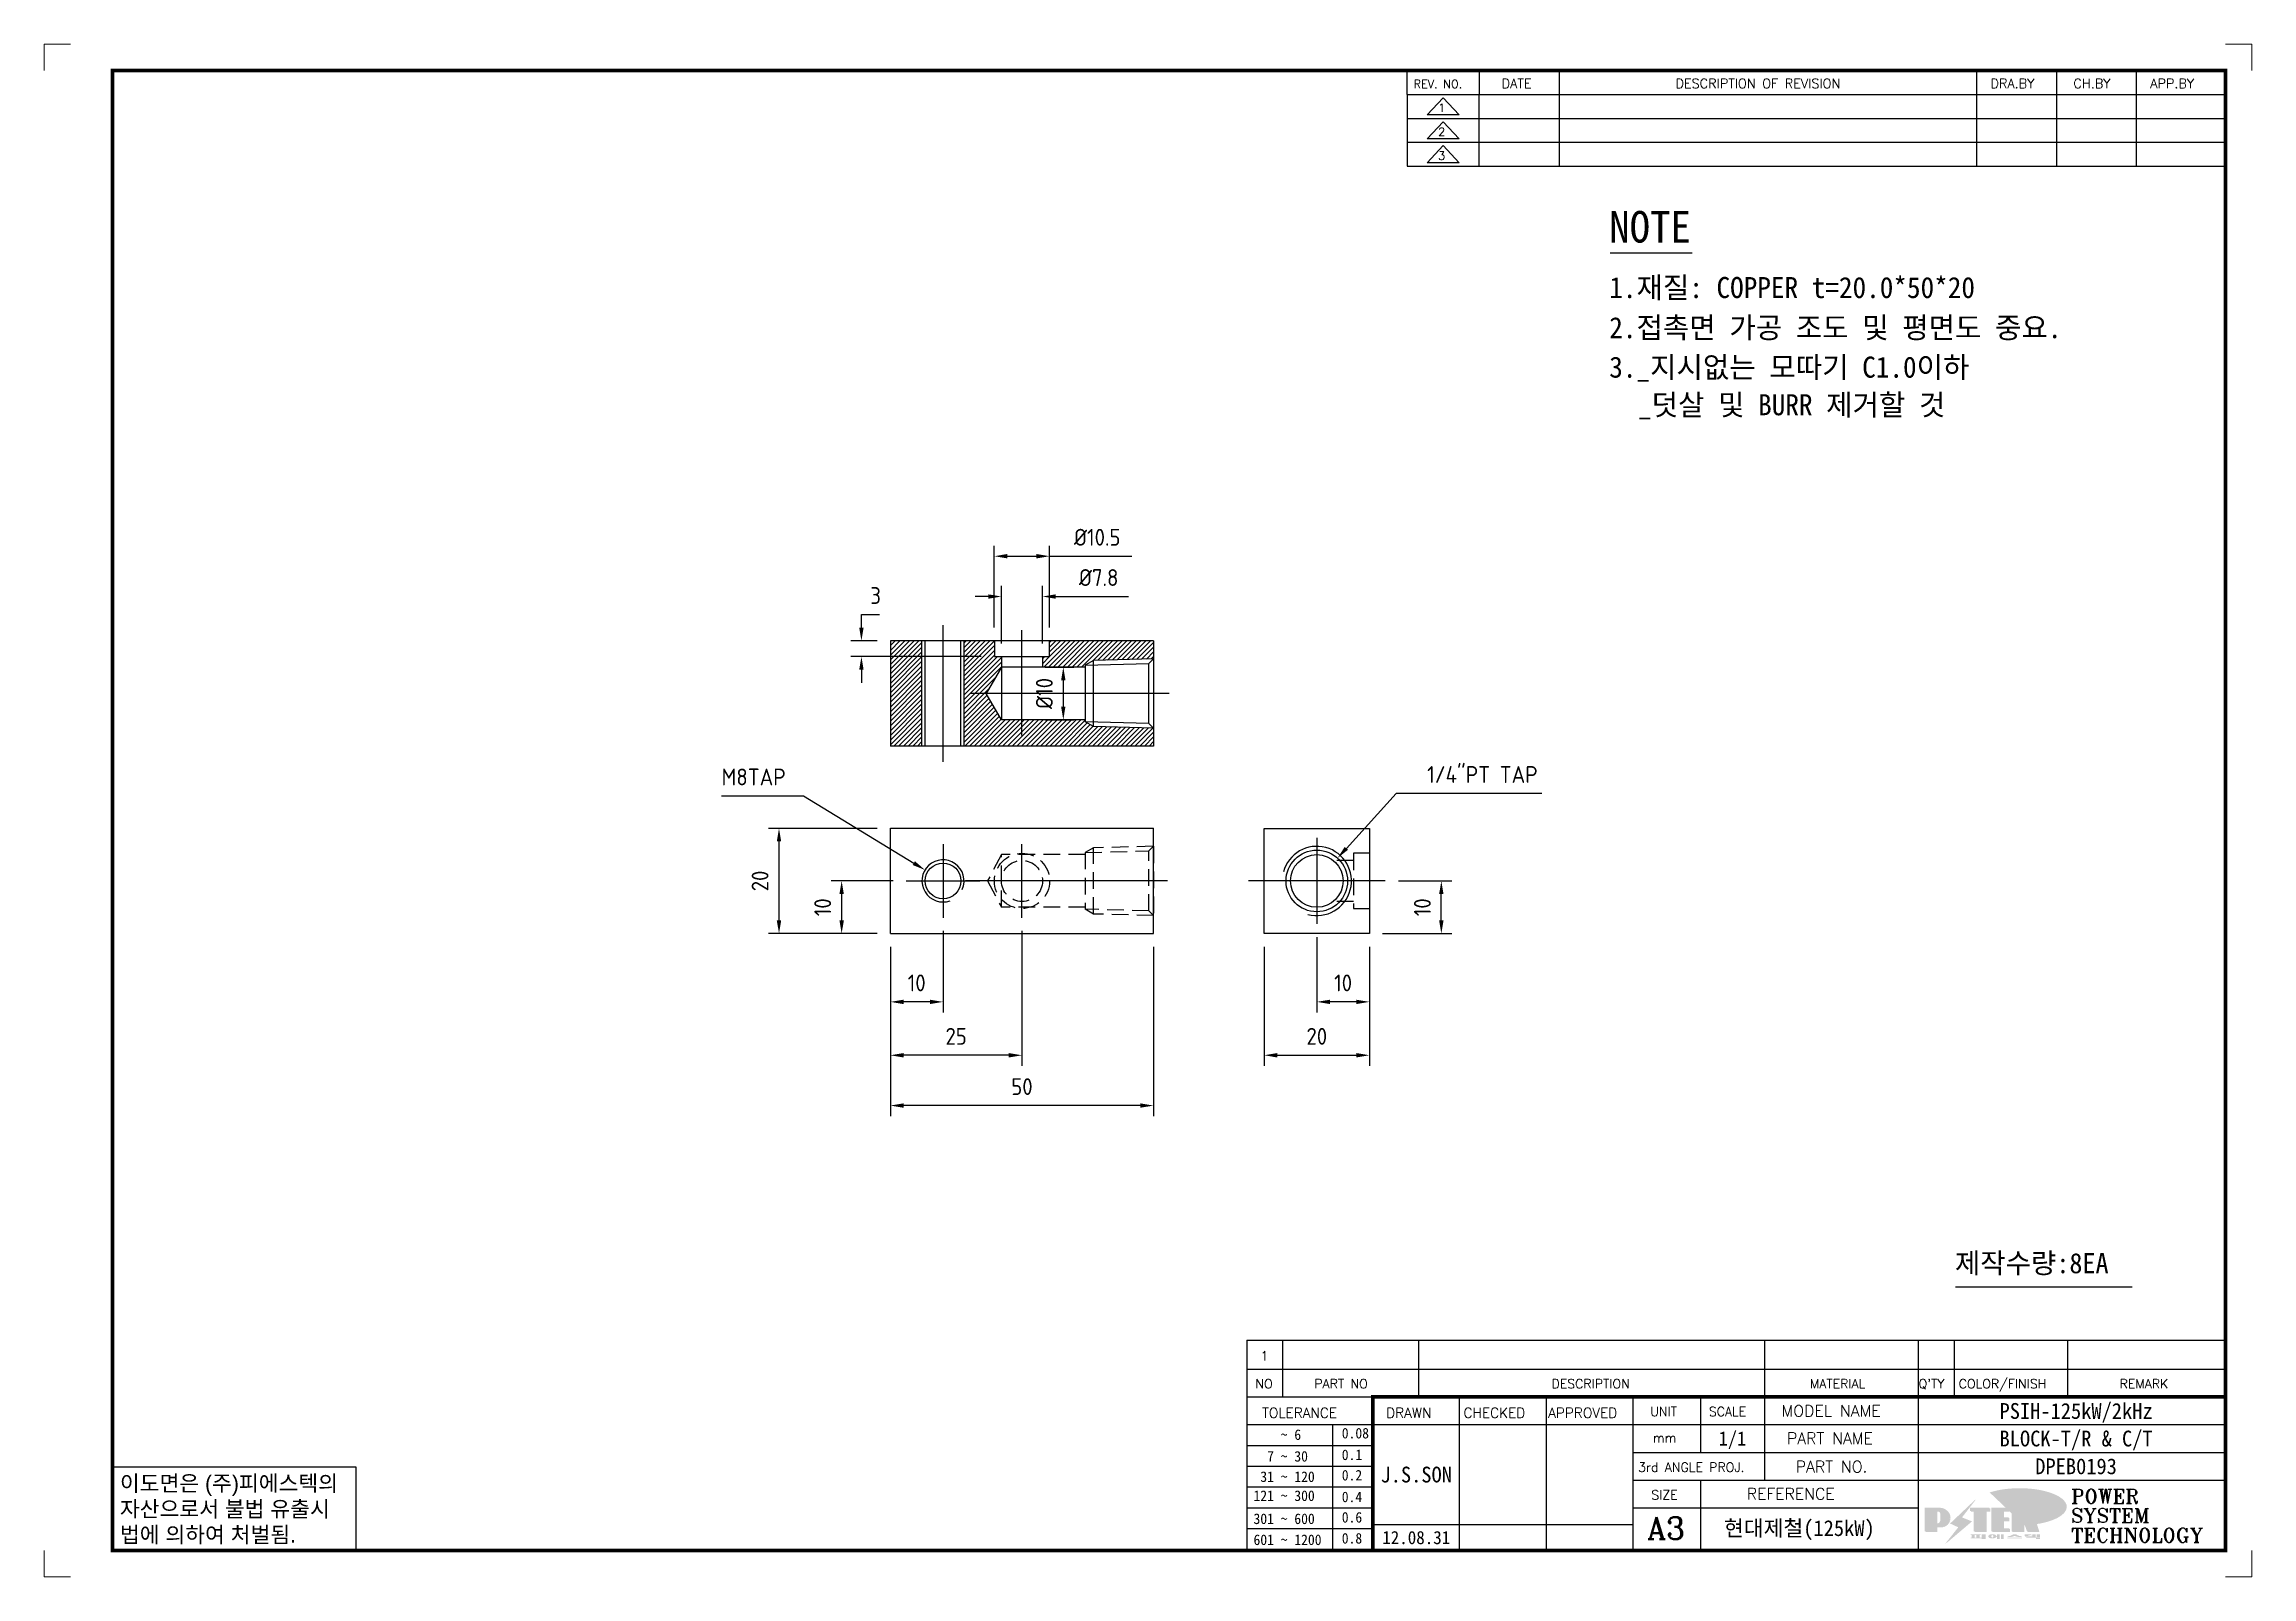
# Model space of a CAD drawing. Header units: millimetres. Extents: x 352 to 10586, y 0 to 3040.
# Drawn here: x 5517.2 to 5936.7, y 0 to 291.3 of the extents above; entities that cross this region are included whole.
import ezdxf
from ezdxf.enums import TextEntityAlignment as Align

# ---------------------------------------------------------------- set-up
doc = ezdxf.new("R2010")
doc.units = ezdxf.units.MM
doc.linetypes.add('CENTER', pattern=[50.8, 31.75, -6.35, 6.35, -6.35])
doc.linetypes.add('HIDDEN2', pattern=[4.7625, 3.175, -1.5875])
for name, color, linetype in [('FORMAT-1', 7, 'Continuous'), ('line', 3, 'Continuous'), ('THIN', 3, 'Continuous')]:
    doc.layers.add(name, color=color, linetype=linetype)
doc.styles.add('h1', font='')
doc.styles.add('HAN', font='')
doc.styles.add('RC', font='ROMANC.SHX')
doc.styles.add('ROMANT', font='romant')
doc.styles.add('RT', font='ROMANT.SHX', dxfattribs={"oblique": 15})
doc.styles.get("Standard").update_dxf_attribs({"font": 'ISOCP.SHX', "bigfont": 'WHGTXT.SHX'})
doc.styles.get('h1').set_extended_font_data('New Gulim')
doc.styles.get('HAN').set_extended_font_data('GulimChe')
doc.dimstyles.new('PS-1', dxfattribs={"dimtxt": 3.2, "dimasz": 2.5, "dimexe": 2, "dimexo": 2.5, "dimgap": 2, "dimtad": 1, "dimtoh": 1, "dimrnd": 0.05, "dimzin": 12, "dimdsep": 46, "dimtxsty": 'Standard', "dimcen": 0, "dimclrt": 2, "dimazin": 3, "dimtfac": 1, "dimtofl": 0, "dimtmove": 0, "dimatfit": 3, "dimfxl": 0, "dimtolj": 1, "dimtzin": 0, "dimarcsym": 0})

msp = doc.modelspace()

# ---------------------------------------------------------------- texts
at = {"color": 2, "style": 'HAN'}
for s, height, p in [('NOTE', 6, (5814.589, 253.59, 0.001)), ('1.재질: COPPER t=20.0*50*20', 4, (5814.589, 243.045, 0.001)), ('2.접촉면 가공 조도 및 평면도 중요.', 4, (5814.589, 235.415, 0.001)), ('3._지시없는 모따기 C1.0이하', 4, (5814.589, 227.916, 0.001)), ('_덧살 및 BURR 제거할 것', 4, (5820.061, 220.766, 0.001)), ('제작수량:8EA', 3.84, (5880.269, 57.701, 0.001))]:
    msp.add_text(s, height=height, dxfattribs=at).set_placement(p)

# ---------------------------------------------------------------- blocks, each defined once
blk = doc.blocks.new('SADFASDFS')
at = {"linetype": 'CENTER', "ltscale": 3}
for p, q in [((-5534.91, 14426.8), (-5534.91, 14410.45)), ((-5521.91, 14418.62), (-5547.91, 14418.62))]:
    blk.add_line(p, q, dxfattribs=at)
at = {"color": 2, "linetype": 'HIDDEN2'}
for p, q in [((-5527.91, 14422.52), (-5531.78, 14422.52)), ((-5527.91, 14414.72), (-5531.78, 14414.72))]:
    blk.add_line(p, q, dxfattribs=at)
at = {"color": 1}
blk.add_lwpolyline([(-5544.91, 14428.62), (-5524.91, 14428.62), (-5524.91, 14408.62), (-5544.91, 14408.62), (-5544.91, 14428.62)], dxfattribs=at)
at = {"color": 2, "linetype": 'HIDDEN2'}
blk.add_lwpolyline([(-5524.91, 14423.87), (-5527.91, 14423.87), (-5527.91, 14413.37), (-5524.91, 14413.37)], dxfattribs=at)
blk.add_circle((-5534.91, 14418.62), 5.85)
at = {"color": 1}
blk.add_circle((-5534.91, 14418.62), 5, dxfattribs=at)
at = {"layer": 'THIN'}
blk.add_arc((-5534.91, 14418.62), 6.58, 255, 165, dxfattribs=at)
blk = doc.blocks.new('*D440')
at = {"color": 0, "lineweight": -2}
for p, q in [((5687.99, 122.76), (5687.99, 107.28)), ((5677.99, 119.76), (5677.99, 107.28)), ((5685.49, 109.28), (5680.49, 109.28))]:
    blk.add_line(p, q, dxfattribs=at)
at = {"color": 0}
for points in [[(5680.49, 109.69), (5680.49, 108.86), (5677.99, 109.28)], [(5685.49, 109.69), (5685.49, 108.86), (5687.99, 109.28)]]:
    blk.add_solid(points, dxfattribs=at)
at = {"layer": 'Defpoints', "color": 0}
for p in [(5677.99, 122.26), (5687.99, 125.26), (5677.99, 109.28)]:
    blk.add_point(p, dxfattribs=at)
at = {"color": 2, "insert": (5682.99, 112.88), "char_height": 3.2, "attachment_point": 5}
blk.add_mtext('\\A1;10', dxfattribs=at)
blk = doc.blocks.new('*D441')
at = {"color": 0, "lineweight": -2}
for p, q in [((5702.99, 122.76), (5702.99, 97.13)), ((5677.99, 119.76), (5677.99, 97.13)), ((5700.49, 99.13), (5680.49, 99.13))]:
    blk.add_line(p, q, dxfattribs=at)
at = {"color": 0}
for points in [[(5680.49, 99.55), (5680.49, 98.71), (5677.99, 99.13)], [(5700.49, 99.55), (5700.49, 98.71), (5702.99, 99.13)]]:
    blk.add_solid(points, dxfattribs=at)
at = {"layer": 'Defpoints', "color": 0}
for p in [(5677.99, 122.26), (5702.99, 125.26), (5677.99, 99.13)]:
    blk.add_point(p, dxfattribs=at)
at = {"color": 2, "insert": (5690.49, 102.73), "char_height": 3.2, "attachment_point": 5}
blk.add_mtext('\\A1;25', dxfattribs=at)
blk = doc.blocks.new('*D442')
at = {"color": 0, "lineweight": -2}
for p, q in [((5677.99, 119.76), (5677.99, 87.57)), ((5727.99, 119.76), (5727.99, 87.57)), ((5725.49, 89.57), (5680.49, 89.57))]:
    blk.add_line(p, q, dxfattribs=at)
at = {"color": 0}
for points in [[(5680.49, 89.99), (5680.49, 89.16), (5677.99, 89.57)], [(5725.49, 89.99), (5725.49, 89.16), (5727.99, 89.57)]]:
    blk.add_solid(points, dxfattribs=at)
at = {"layer": 'Defpoints', "color": 0}
for p in [(5677.99, 122.26), (5727.99, 122.26), (5677.99, 89.57)]:
    blk.add_point(p, dxfattribs=at)
at = {"color": 2, "insert": (5702.99, 93.17), "char_height": 3.2, "attachment_point": 5}
blk.add_mtext('\\A1;50', dxfattribs=at)
blk = doc.blocks.new('*D443')
at = {"color": 0, "lineweight": -2}
for p, q in [((5678.49, 132.26), (5666.73, 132.26)), ((5668.73, 129.76), (5668.73, 124.76)), ((5675.49, 122.26), (5666.73, 122.26))]:
    blk.add_line(p, q, dxfattribs=at)
at = {"color": 0}
for points in [[(5668.31, 129.76), (5669.15, 129.76), (5668.73, 132.26)], [(5668.31, 124.76), (5669.15, 124.76), (5668.73, 122.26)]]:
    blk.add_solid(points, dxfattribs=at)
at = {"layer": 'Defpoints', "color": 0}
for p in [(5680.99, 132.26), (5668.73, 122.26), (5677.99, 122.26)]:
    blk.add_point(p, dxfattribs=at)
at = {"color": 2, "insert": (5665.13, 127.26), "char_height": 3.2, "attachment_point": 5, "rotation": 90}
blk.add_mtext('\\A1;10', dxfattribs=at)
blk = doc.blocks.new('*D444')
at = {"color": 0, "lineweight": -2}
for p, q in [((5675.49, 142.26), (5654.83, 142.26)), ((5656.83, 124.76), (5656.83, 139.76)), ((5675.49, 122.26), (5654.83, 122.26))]:
    blk.add_line(p, q, dxfattribs=at)
at = {"color": 0}
for points in [[(5656.41, 139.76), (5657.24, 139.76), (5656.83, 142.26)], [(5656.41, 124.76), (5657.24, 124.76), (5656.83, 122.26)]]:
    blk.add_solid(points, dxfattribs=at)
at = {"layer": 'Defpoints', "color": 0}
for p in [(5656.83, 142.26), (5677.99, 142.26), (5677.99, 122.26)]:
    blk.add_point(p, dxfattribs=at)
at = {"color": 2, "insert": (5653.23, 132.26), "char_height": 3.2, "attachment_point": 5, "rotation": 90}
blk.add_mtext('\\A1;20', dxfattribs=at)
blk = doc.blocks.new('*D445')
at = {"color": 0, "lineweight": -2}
for p, q in [((5759.02, 121.59), (5759.02, 107.28)), ((5769.02, 119.76), (5769.02, 107.28)), ((5766.52, 109.28), (5761.52, 109.28))]:
    blk.add_line(p, q, dxfattribs=at)
at = {"color": 0}
for points in [[(5761.52, 109.69), (5761.52, 108.86), (5759.02, 109.28)], [(5766.52, 109.69), (5766.52, 108.86), (5769.02, 109.28)]]:
    blk.add_solid(points, dxfattribs=at)
at = {"layer": 'Defpoints', "color": 0}
for p in [(5759.02, 124.09), (5769.02, 122.26), (5759.02, 109.28)]:
    blk.add_point(p, dxfattribs=at)
at = {"color": 2, "insert": (5764.02, 112.88), "char_height": 3.2, "attachment_point": 5}
blk.add_mtext('\\A1;10', dxfattribs=at)
blk = doc.blocks.new('*D446')
at = {"color": 0, "lineweight": -2}
for p, q in [((5749.02, 119.76), (5749.02, 97.13)), ((5769.02, 119.76), (5769.02, 97.13)), ((5751.52, 99.13), (5766.52, 99.13))]:
    blk.add_line(p, q, dxfattribs=at)
at = {"color": 0}
for points in [[(5751.52, 99.55), (5751.52, 98.71), (5749.02, 99.13)], [(5766.52, 99.55), (5766.52, 98.71), (5769.02, 99.13)]]:
    blk.add_solid(points, dxfattribs=at)
at = {"layer": 'Defpoints', "color": 0}
for p in [(5749.02, 122.26), (5769.02, 122.26), (5769.02, 99.13)]:
    blk.add_point(p, dxfattribs=at)
at = {"color": 2, "insert": (5759.02, 102.73), "char_height": 3.2, "attachment_point": 5}
blk.add_mtext('\\A1;20', dxfattribs=at)
blk = doc.blocks.new('*D447')
at = {"color": 0, "lineweight": -2}
for p, q in [((5774.52, 132.26), (5784.68, 132.26)), ((5782.68, 124.76), (5782.68, 129.76)), ((5771.52, 122.26), (5784.68, 122.26))]:
    blk.add_line(p, q, dxfattribs=at)
at = {"color": 0}
for points in [[(5782.26, 129.76), (5783.1, 129.76), (5782.68, 132.26)], [(5782.26, 124.76), (5783.1, 124.76), (5782.68, 122.26)]]:
    blk.add_solid(points, dxfattribs=at)
at = {"layer": 'Defpoints', "color": 0}
for p in [(5772.02, 132.26), (5782.68, 132.26), (5769.02, 122.26)]:
    blk.add_point(p, dxfattribs=at)
at = {"color": 2, "insert": (5779.08, 127.26), "char_height": 3.2, "attachment_point": 5, "rotation": 90}
blk.add_mtext('\\A1;10', dxfattribs=at)
blk = doc.blocks.new('*D448')
at = {"color": 0, "lineweight": -2}
for p, q in [((5774.09, 148.89), (5764.63, 138.45)), ((5801.76, 148.89), (5774.09, 148.89))]:
    blk.add_line(p, q, dxfattribs=at)
at = {"color": 0}
blk.add_solid([(5764.32, 138.73), (5764.94, 138.18), (5762.95, 136.6)], dxfattribs=at)
at = {"layer": 'Defpoints', "color": 0}
for p in [(5762.95, 136.6), (5755.09, 127.93)]:
    blk.add_point(p, dxfattribs=at)
at = {"color": 2, "insert": (5790.49, 152.49), "char_height": 3.2, "attachment_point": 5}
blk.add_mtext('\\A1;1/4"PT TAP', dxfattribs=at)
blk = doc.blocks.new('*D449')
at = {"color": 0, "lineweight": -2}
for p, q in [((5696.59, 186.32), (5694.09, 186.32)), ((5699.09, 177.4), (5699.09, 188.32)), ((5706.89, 177.4), (5706.89, 188.32)), ((5709.39, 186.32), (5723.25, 186.32))]:
    blk.add_line(p, q, dxfattribs=at)
at = {"color": 0}
for points in [[(5696.59, 186.73), (5696.59, 185.9), (5699.09, 186.32)], [(5709.39, 186.73), (5709.39, 185.9), (5706.89, 186.32)]]:
    blk.add_solid(points, dxfattribs=at)
at = {"layer": 'Defpoints', "color": 0}
for p in [(5706.89, 186.32), (5699.09, 174.9), (5706.89, 174.9)]:
    blk.add_point(p, dxfattribs=at)
at = {"color": 2, "insert": (5717.57, 189.92), "char_height": 3.2, "attachment_point": 5}
blk.add_mtext('\\A1;%%C7.8', dxfattribs=at)
blk = doc.blocks.new('*D450')
at = {"color": 0, "lineweight": -2}
for p, q in [((5697.74, 180.4), (5697.74, 195.98)), ((5700.24, 193.98), (5705.74, 193.98)), ((5708.24, 180.4), (5708.24, 195.98)), ((5708.24, 193.98), (5723.84, 193.98))]:
    blk.add_line(p, q, dxfattribs=at)
at = {"color": 0}
for points in [[(5700.24, 194.4), (5700.24, 193.56), (5697.74, 193.98)], [(5705.74, 194.4), (5705.74, 193.56), (5708.24, 193.98)]]:
    blk.add_solid(points, dxfattribs=at)
at = {"layer": 'Defpoints', "color": 0}
for p in [(5708.24, 193.98), (5697.74, 177.9), (5708.24, 177.9)]:
    blk.add_point(p, dxfattribs=at)
at = {"color": 2, "insert": (5717.29, 197.58), "char_height": 3.2, "attachment_point": 5}
blk.add_mtext('\\A1;%%C10.5', dxfattribs=at)
blk = doc.blocks.new('*D451')
at = {"color": 0, "lineweight": -2}
for p, q in [((5672.49, 180.4), (5672.49, 182.9)), ((5672.49, 182.9), (5675.9, 182.9)), ((5675.49, 177.9), (5670.49, 177.9)), ((5695.24, 174.9), (5670.49, 174.9)), ((5672.49, 172.4), (5672.49, 169.9))]:
    blk.add_line(p, q, dxfattribs=at)
at = {"color": 0}
for points in [[(5672.07, 180.4), (5672.9, 180.4), (5672.49, 177.9)], [(5672.07, 172.4), (5672.9, 172.4), (5672.49, 174.9)]]:
    blk.add_solid(points, dxfattribs=at)
at = {"layer": 'Defpoints', "color": 0}
for p in [(5672.49, 177.9), (5677.99, 177.9), (5697.74, 174.9)]:
    blk.add_point(p, dxfattribs=at)
at = {"color": 2, "insert": (5675.19, 186.5), "char_height": 3.2, "attachment_point": 5}
blk.add_mtext('\\A1;3', dxfattribs=at)
blk = doc.blocks.new('*D452')
at = {"color": 0, "lineweight": -2}
for p, q in [((5707.4, 172.9), (5712.85, 172.9)), ((5710.85, 170.4), (5710.85, 165.4)), ((5707.4, 162.9), (5712.85, 162.9))]:
    blk.add_line(p, q, dxfattribs=at)
at = {"color": 0}
for points in [[(5710.43, 170.4), (5711.26, 170.4), (5710.85, 172.9)], [(5710.43, 165.4), (5711.26, 165.4), (5710.85, 162.9)]]:
    blk.add_solid(points, dxfattribs=at)
at = {"layer": 'Defpoints', "color": 0}
for p in [(5704.9, 172.9), (5704.9, 162.9), (5710.85, 162.9)]:
    blk.add_point(p, dxfattribs=at)
at = {"color": 2, "insert": (5707.25, 167.9), "char_height": 3.2, "attachment_point": 5, "rotation": 90}
blk.add_mtext('\\A1;%%C10', dxfattribs=at)
blk = doc.blocks.new('t3')
for p, q in [((0, 15.88), (46.25, 15.88)), ((0, 15.88), (0, 0)), ((46.25, 15.88), (46.25, 0)), ((0, 0), (46.25, 0))]:
    blk.add_line(p, q)
at = {"color": 1, "style": 'h1'}
for s, p in [('이도면은 (주)피에스텍의', (1.4, 11.29)), ('자산으로서 불법 유출시', (1.4, 6.41)), ('법에 의하여 처벌됨.', (1.4, 1.52))]:
    blk.add_text(s, height=3, dxfattribs=at).set_placement(p)
blk = doc.blocks.new('new LOGO')
at = {"layer": 'line'}
h = blk.add_hatch(color=1, dxfattribs=at)
h.paths.add_polyline_path([(41.5, 16.4), (54.3, 16.4, 1), (54.3, 82.9), (0, 82.9), (0, -0.1), (41.5, -0.1)])
h.paths.add_polyline_path([(41.5, 27.9), (41.5, 71.9), (43.6, 71.9, -0.414214), (54.6, 60.9), (54.6, 38.9, -0.414214), (43.6, 27.9)], flags=16)
h.paths.add_polyline_path([(214.7, 71.9), (227.5, 71.9), (227.5, 82.9), (159.7, 82.9), (159.7, 71.9), (172.5, 71.9), (172.5, -0.1), (214.7, -0.1)])
h.paths.add_polyline_path([(276, 37.4), (294.8, 37.4), (294.8, 49.1), (276, 49.1), (276, 71.9), (294.8, 71.9), (294.8, 82.9), (234.5, 82.9), (234.5, -0.1), (297, -0.1), (297, 10.9), (276, 10.9)])
h.paths.add_polyline_path([(347.2, 35.2), (359.7, -0.1), (400.5, -0.1), (379.6, 66.8), (399.7, 82.9), (380.6, 82.9), (347.2, 61.6), (347.2, 82.9), (305.5, 82.9), (305.5, -0.1), (347.2, -0.1)])
h = blk.add_hatch(color=250, dxfattribs=at)
h.paths.add_polyline_path([(44.5, 69.4), (46.6, 69.4, -0.129793), (52, 68, 0.221832), (43.6, 71.9), (41.5, 71.9), (41.5, 27.9), (43.6, 27.9, 0.02048), (44.5, 28)], flags=17)
h.paths.add_polyline_path([(44.5, 13.9), (57.3, 13.9, 0.72362), (77.1, 73.9, -0.679777), (54.3, 16.4), (41.5, 16.4), (41.5, -0.1), (3, -0.1), (3, -2.6), (44.5, -2.6)])
h.paths.add_polyline_path([(117.9, 14.2), (71.5, -44.4), (77.1, -39.6), (120.8, 15.6), (92, 28.9), (173.3, 106), (177.5, 111.4), (89.1, 27.6)])
h.paths.add_polyline_path([(162.7, 71.9), (162.7, 69.4), (172.5, 69.4), (172.5, 71.9)], flags=17)
h.paths.add_polyline_path([(217.7, 69.4), (230.5, 69.4), (230.5, 80.4), (227.5, 80.4), (227.5, 71.9), (214.7, 71.9), (214.7, -0.1), (175.5, -0.1), (175.5, -2.6), (217.7, -2.6)])
h.paths.add_polyline_path([(297.8, 46.6), (294.8, 46.6), (294.8, 37.4), (276, 37.4), (276, 10.9), (279, 10.9), (279, 34.9), (297.8, 34.9)])
h.paths.add_polyline_path([(300, 8.4), (297, 8.4), (297, -0.1), (237.5, -0.1), (237.5, -2.6), (300, -2.6)])
h.paths.add_polyline_path([(297.8, 80.4), (294.8, 80.4), (294.8, 71.9), (276, 71.9), (276, 49.1), (279, 49.1), (279, 69.4), (297.8, 69.4)])
h.paths.add_polyline_path([(350.2, 80.4), (347.2, 80.4), (347.2, 61.6), (350.2, 63.5)])
h.paths.add_polyline_path([(350.2, 26.7), (347.2, 35.2), (347.2, -0.1), (308.5, -0.1), (308.5, -2.6), (350.2, -2.6)])
h.paths.add_polyline_path([(402.7, 80.4), (396.5, 80.4), (379.6, 66.8), (400.5, -0.1), (361.8, -0.1), (362.7, -2.6), (403.5, -2.6), (382.6, 64.3)])
blk.add_hatch(color=5, dxfattribs=at).paths.add_polyline_path([(166.3, 35), (131, 49), (180.4, 112.7), (92, 28.9), (120.8, 15.6), (74.4, -43)])
h = blk.add_hatch(color=253, dxfattribs=at)
edge = h.paths.add_edge_path()
edge.add_ellipse((333.9, 86.4), major_axis=(-165.9, 0), ratio=0.39426, start_angle=111.51268, end_angle=334.46902)
edge.add_ellipse((314.1, 81.2), major_axis=(-153.7, 0), ratio=0.40699, start_angle=121.30662, end_angle=327.74369, ccw=False)
edge.add_line((394, 27.8), (394.7, 25.6))
h = blk.add_hatch(color=250, dxfattribs=at)
edge = h.paths.add_edge_path()
edge.add_ellipse((237.8, -17.6), major_axis=(-14.3, 0), ratio=0.526336, start_angle=192.2456, end_angle=269.07481)
edge.add_line((238.1, -10.1), (237.6, -10.1))
edge.add_ellipse((237.8, -17.6), major_axis=(-14.3, 0), ratio=0.526336, start_angle=270.92519, end_angle=449.07481)
edge.add_line((237.6, -25.1), (238.1, -25.1))
edge.add_ellipse((237.8, -17.6), major_axis=(-14.3, 0), ratio=0.526336, start_angle=450.92519, end_angle=527.7544)
edge.add_line((251.7, -19.2), (254.1, -19.2))
edge.add_line((254.1, -19.2), (254.1, -27.1))
edge.add_line((254.1, -27.1), (263.1, -27.1))
edge.add_line((263.1, -27.1), (263.1, -10.1))
edge.add_line((263.1, -10.1), (254.1, -10.1))
edge.add_line((254.1, -10.1), (254.1, -16))
edge.add_line((254.1, -16), (251.7, -16))
h.paths.add_polyline_path([(241, -16.4), (241, -18.7, -1), (234.4, -18.7), (234.4, -16.4, -1)], flags=16)
h.paths.add_polyline_path([(278.2, -10.1), (268.1, -10.1), (268.1, -27.1), (278.2, -27.1)])
h.paths.add_polyline_path([(310.3, -10.1), (310.3, -11.1, -0.157169), (289.3, -17.5), (294, -19.9, 0.128407), (316.3, -15.9, 0.128407), (338.6, -19.9), (343.3, -17.5, -0.157169), (322.2, -11.1), (322.2, -10.1)])
h.paths.add_polyline_path([(342.1, -25.1), (342.1, -22.3), (290.4, -22.3), (290.4, -25.1)])
h.paths.add_polyline_path([(352, -10.1), (352, -16.2, 0.414214), (354, -18.2), (378.7, -18.2), (378.7, -19.6), (390.2, -19.6), (390.2, -10.1), (378.7, -10.1), (378.7, -13.6), (374.7, -13.6), (374.7, -15.1), (378.7, -15.1), (378.7, -16.2), (364.7, -16.2), (364.7, -15.1), (371.2, -15.1), (371.2, -13.6), (364.7, -13.6), (364.7, -12.6), (374.7, -12.6), (374.7, -10.1)])
h.paths.add_polyline_path([(393.8, -10.1), (393.8, -19.6), (405, -19.6), (405, -10.1)])
h.paths.add_polyline_path([(405, -27.1), (405, -20.9), (356.8, -20.9), (356.8, -23), (391.8, -23), (391.8, -27.1)])
h.paths.add_polyline_path([(200.4, -10.1), (200.4, -22.3), (193.2, -22.3), (193.2, -12.6), (196.6, -12.6), (196.6, -10.1), (161, -10.1), (161, -12.6), (164.5, -12.6), (164.5, -22.3), (161, -22.3), (161, -25.1), (200.4, -25.1), (200.4, -27.1), (213.9, -27.1), (213.9, -10.1)])
h.paths.add_polyline_path([(182, -12.6), (175.6, -12.6), (175.6, -22.3), (182, -22.3)], flags=17)
blk = doc.blocks.new('format-3')
at = {"color": 3, "lineweight": 9}
for p, q in [((0, 286.3), (0, 291.3)), ((5, 291.3), (0, 291.3)), ((414.5, 291.3), (419.5, 291.3)), ((419.5, 286.3), (419.5, 291.3)), ((0, 5), (0, 0)), ((419.5, 5), (419.5, 0)), ((5, 0), (0, 0)), ((414.5, 0), (419.5, 0))]:
    blk.add_line(p, q, dxfattribs=at)
at = {"color": 180}
for p, q in [((258.97, 281.75), (258.97, 286.3)), ((272.71, 281.75), (272.71, 286.3)), ((287.94, 281.75), (287.94, 286.3)), ((367.22, 281.75), (367.22, 286.3)), ((382.45, 281.75), (382.45, 286.3)), ((397.61, 281.75), (397.61, 286.3)), ((258.97, 281.75), (414.5, 281.75)), ((228.5, 39.49), (228.5, 5)), ((228.5, 39.49), (414.5, 39.49)), ((235.29, 39.49), (235.29, 34.21)), ((261.24, 34.21), (261.24, 39.49)), ((326.9, 39.49), (326.9, 34.21)), ((356.11, 39.49), (356.11, 34.21)), ((362.93, 39.49), (362.93, 34.21)), ((384.48, 39.49), (384.48, 34.21)), ((228.5, 34.21), (252.48, 34.21)), ((268.96, 5), (268.96, 34.21)), ((285.45, 5), (285.45, 34.21)), ((301.94, 5), (301.94, 34.21)), ((314.72, 34.21), (314.72, 23.65)), ((326.9, 34.21), (326.9, 18.37)), ((356.11, 34.21), (356.11, 5)), ((228.5, 28.93), (252.48, 28.93)), ((244.89, 5.23), (244.89, 28.93)), ((252.48, 28.93), (414.5, 28.93)), ((228.5, 24.98), (252.48, 24.98)), ((228.5, 21.03), (252.48, 21.03)), ((301.94, 23.65), (414.5, 23.65)), ((228.5, 17.08), (252.48, 17.08)), ((301.94, 18.37), (414.5, 18.37)), ((314.72, 18.37), (314.72, 5)), ((228.5, 13.13), (252.48, 13.13)), ((301.94, 13.09), (356.11, 13.09)), ((228.5, 9.18), (252.48, 9.18)), ((252.48, 9.95), (301.94, 9.95))]:
    blk.add_line(p, q, dxfattribs=at)
at = {"const_width": 0.7}
blk.add_lwpolyline([(252.48, 5), (252.48, 34.21), (414.5, 34.21)], dxfattribs=at)
at = {"layer": 'FORMAT-1', "const_width": 0.7}
blk.add_lwpolyline([(13, 5), (13, 286.3), (414.5, 286.3), (414.5, 5)], close=True, dxfattribs=at)
blk.add_blockref('t3', (13, 5))
at = {"xscale": 0.05400000000000027, "yscale": 0.05400000000000027, "zscale": 0.05400000000000027}
blk.add_blockref('new LOGO', (357.35, 8.65), dxfattribs=at)
at = {"color": 2}
for s, height, style, p in [('REV. NO.', 1.56, 'RC', (260.23, 282.95)), ('DATE', 1.788, 'RC', (276.95, 282.94)), ('DESCRIPTION OF REVISION', 1.7875, 'RC', (309.98, 282.94)), ('DRA.BY', 1.788, 'RC', (369.83, 282.94)), ('CH.BY', 1.788, 'RC', (385.59, 282.94)), ('APP.BY', 1.788, 'RC', (400.18, 282.94)), ('COLOR/FINISH', 1.7424, 'RC', (363.8, 35.83)), ('NO', 1.742, 'RC', (230.16, 35.83)), ('PART NO', 1.742, 'RC', (241.36, 35.83)), ('DESCRIPTION', 1.7424, 'RC', (286.43, 35.83)), ('MATERIAL', 1.742, 'RC', (335.52, 35.83)), ("Q'TY", 1.742, 'RC', (356.17, 35.83)), ('REMARK', 1.742, 'RC', (394.37, 35.83)), (' TOLERANCE', 1.9, 'RC', (230.11, 30.22)), ('DRAWN', 1.9, 'RC', (255, 30.22)), ('CHECKED', 1.9, 'RC', (269.71, 30.22)), ('APPROVED', 1.9, 'RC', (285.8, 30.22)), ('UNIT', 1.742, 'RC', (305.19, 30.55)), ('SCALE', 1.742, 'RC', (316.32, 30.55)), ('MODEL NAME', 2.178, 'RC', (330.12, 30.46)), ('    ~ 6', 2, 'HAN', (229.8, 26.03)), ('0.08', 2, 'HAN', (246.57, 26.31)), ('mm', 1.742, 'RC', (305.67, 25.56)), ('PART NAME', 2.178, 'RC', (331.17, 25.24)), ('  7 ~ 30', 2, 'HAN', (229.8, 21.91)), ('0.1', 2, 'HAN', (246.57, 22.2)), ('3rd ANGLE PROJ.', 1.7424, 'RC', (302.87, 19.97)), ('PART NO.', 2.178, 'RC', (332.84, 19.85)), (' 31 ~ 120', 2, 'HAN', (229.8, 18.04)), ('0.2', 2, 'HAN', (246.57, 18.32)), ('REFERENCE', 2.178, 'RC', (323.52, 14.69)), ('121 ~ 300', 2, 'HAN', (229.8, 14.42)), ('0.4', 2, 'HAN', (246.57, 14.2)), ('SIZE', 1.742, 'RC', (305.39, 14.71)), ('301 ~ 600', 2, 'HAN', (229.8, 10.04)), ('0.6', 2, 'HAN', (246.57, 10.32)), ('601 ~ 1200', 2, 'HAN', (229.8, 6.05)), ('0.8', 2, 'HAN', (246.57, 6.33))]:
    blk.add_text(s, height=height, dxfattribs=dict(at, style=style)).set_placement(p)
at = {"style": 'ROMANT'}
for s, p in [('POWER', (385.15, 13.96)), ('SYSTEM', (385.15, 10.31)), ('TECHNOLOGY', (385.15, 6.56))]:
    blk.add_text(s, height=2.7, dxfattribs=at).set_placement(p)
at = {"color": 2, "lineweight": 25, "style": 'RC'}
blk.add_text('A3', height=4.182, dxfattribs=at).set_placement((304.61, 7.14))
at = {"style": 'HAN'}
for tag, height, p in [('MODEL-NAME', 3, (386.1, 31.53)), ('SCALE', 2.7, (320.81, 26.29)), ('PART-NAME', 3, (386.1, 26.29)), ('CH-BY', 3, (277.21, 19.44)), ('PART-NO', 3, (386.1, 21.01)), ('DRA-BY', 3, (260.72, 19.44)), ('APP-BY', 3, (293.7, 19.44)), ('DRA-DATE', 2.5, (260.72, 7.47)), ('CH-DATE', 2.5, (277.21, 7.47)), ('APP-DATE', 2.5, (293.7, 7.47)), ('관련업체', 3, (333.52, 9.26))]:
    blk.add_attdef(tag, text='', height=height, dxfattribs=at).set_placement(p, align=Align.MIDDLE_CENTER)
blk = doc.blocks.new('no3')
at = {"color": 180}
for p, q in [((0, 5.5), (0, 0)), ((0, 5.5), (186, 5.5)), ((6.79, 5.5), (6.79, 0)), ((32.74, 0.11), (32.74, 5.5)), ((98.4, 5.5), (98.4, 0)), ((127.61, 5.5), (127.61, 0)), ((134.43, 5.5), (134.43, 0)), ((155.98, 5.5), (155.98, 0))]:
    blk.add_line(p, q, dxfattribs=at)
at = {"color": 2, "style": 'HAN'}
for tag, p in [('PART-NO', (19.76, 2.75)), ('MATERIAL', (111.38, 2.75)), ("Q'TY", (131.02, 2.75)), ('COLOR/FINISH', (145.2, 2.75)), ('REMARK', (170.76, 2.75))]:
    blk.add_attdef(tag, text='', height=2.9, dxfattribs=at).set_placement(p, align=Align.MIDDLE_CENTER)
blk.add_attdef('DESCRIPTION', text='', height=2.9, dxfattribs=at).set_placement((34.51, 2.75), align=Align.MIDDLE_LEFT)
at = {"color": 2, "style": 'RT', "oblique": 15}
blk.add_attdef('NO', text='', height=1.74, dxfattribs=at).set_placement((3.38, 2.51), align=Align.MIDDLE_CENTER)
blk = doc.blocks.new('re3')
at = {"color": 180}
for p, q in [((0, 0), (0, -4.55)), ((6.87, -0.64), (3.86, -3.91)), ((9.88, -3.91), (3.86, -3.91)), ((6.87, -0.64), (9.88, -3.91)), ((13.74, -4.55), (13.74, 0)), ((28.97, -4.55), (28.97, 0)), ((108.25, -4.55), (108.25, 0)), ((123.49, -4.55), (123.49, 0)), ((138.64, -4.55), (138.64, 0)), ((0, -4.55), (155.53, -4.55))]:
    blk.add_line(p, q, dxfattribs=at)
at = {"color": 2, "style": 'RC', "oblique": 15}
blk.add_attdef('REV.NO', text='', height=1.56, dxfattribs=at).set_placement((6.59, -2.56), align=Align.MIDDLE_CENTER)
blk.add_attdef('-1', text='', height=1.56, dxfattribs=at).set_placement((9.37, -1.66), align=Align.MIDDLE_LEFT)
at = {"color": 2, "style": 'HAN'}
for tag, p in [('REV.-DATE', (21.36, -2.28)), ('DRA.BY', (115.87, -2.28)), ('CH.BY', (131.07, -2.28)), ('APP.BY', (147.09, -2.28))]:
    blk.add_attdef(tag, text='', height=2.5, dxfattribs=at).set_placement(p, align=Align.MIDDLE_CENTER)
blk.add_attdef('DESCRIPTION-OF-REVISION', text='', height=2.5, dxfattribs=at).set_placement((31.61, -2.28), align=Align.MIDDLE_LEFT)
blk = doc.blocks.new('*D453')
at = {"color": 0, "lineweight": -2}
for p, q in [((5645.93, 148.42), (5661.48, 148.42)), ((5661.48, 148.42), (5682.44, 135.65))]:
    blk.add_line(p, q, dxfattribs=at)
at = {"color": 0}
blk.add_solid([(5682.66, 136), (5682.23, 135.29), (5684.58, 134.34)], dxfattribs=at)
at = {"layer": 'Defpoints', "color": 0}
for p in [(5684.58, 134.34), (5691.41, 130.18)]:
    blk.add_point(p, dxfattribs=at)
at = {"color": 2, "insert": (5652.01, 152.02), "char_height": 3.2, "attachment_point": 5}
blk.add_mtext('\\A1;M8TAP', dxfattribs=at)

# ---------------------------------------------------------------- dimensions: what is measured, and where the dimension line sits
for base, p1, p2, picture, middle in [((5708.244, 193.98, 0.001), (5697.744, 177.9, 0.001), (5708.244, 177.9, 0.001), '*D450', (5717.29, 197.58, 0.001)), ((5706.894, 186.318, 0.001), (5699.094, 174.9, 0.001), (5706.894, 174.9, 0.001), '*D449', (5717.574, 189.918, 0.001))]:
    dim = msp.add_linear_dim(base=base, p1=p1, p2=p2, text='%%C<>', dimstyle='PS-1')
    dim.commit()
    dim.dimension.update_dxf_attribs({"geometry": picture, "text_midpoint": middle})
for base, p1, p2, picture, middle in [((5672.486, 177.9, 0.001), (5697.744, 174.9, 0.001), (5677.994, 177.9, 0.001), '*D451', (5675.193, 186.5, 0.001)), ((5656.827, 142.264, 0.001), (5677.994, 122.264, 0.001), (5677.994, 142.264, 0.001), '*D444', (5653.227, 132.264, 0.001)), ((5668.73, 122.264, 0.001), (5680.994, 132.264, 0.001), (5677.994, 122.264, 0.001), '*D443', (5665.13, 127.264, 0.001)), ((5782.679, 132.264, 0.001), (5769.02, 122.264, 0.001), (5772.02, 132.264, 0.001), '*D447', (5779.079, 127.264, 0.001))]:
    dim = msp.add_linear_dim(base=base, p1=p1, p2=p2, angle=90, dimstyle='PS-1')
    dim.commit()
    dim.dimension.update_dxf_attribs({"geometry": picture, "text_midpoint": middle})
dim = msp.add_linear_dim(base=(5710.848, 162.9, 0.001), p1=(5704.895, 172.9, 0.001), p2=(5704.895, 162.9, 0.001), angle=90, text='%%C<>', dimstyle='PS-1')
dim.commit()
dim.dimension.update_dxf_attribs({"geometry": '*D452', "text_midpoint": (5710.848, 167.9, 0.001), "dimtype": 160})
for p1, p2, text, picture, middle in [((5755.088, 127.925, 0.001), (5762.952, 136.602, 0.001), '1/4"PT TAP', '*D448', (5790.486, 148.889, 0.001)), ((5691.41, 130.183, 0.001), (5684.578, 134.345, 0.001), 'M8TAP', '*D453', (5652.011, 148.418, 0.001))]:
    dim = msp.add_diameter_dim_2p(p1=p1, p2=p2, text=text, dimstyle='PS-1')
    dim.commit()
    dim.dimension.update_dxf_attribs({"geometry": picture, "text_midpoint": middle, "dimtype": 163})
for base, p1, p2, picture, middle in [((5677.994, 109.275, 0.001), (5687.994, 125.264, 0.001), (5677.994, 122.264, 0.001), '*D440', (5682.994, 112.875, 0.001)), ((5677.994, 99.131, 0.001), (5702.994, 125.264, 0.001), (5677.994, 122.264, 0.001), '*D441', (5690.494, 102.732, 0.001)), ((5677.994, 89.573, 0.001), (5727.994, 122.264, 0.001), (5677.994, 122.264, 0.001), '*D442', (5702.994, 93.173, 0.001)), ((5769.02, 99.131, 0.001), (5749.02, 122.264, 0.001), (5769.02, 122.264, 0.001), '*D446', (5759.02, 102.732, 0.001)), ((5759.02, 109.275, 0.001), (5769.02, 122.264, 0.001), (5759.02, 124.089, 0.001), '*D445', (5764.02, 112.875, 0.001))]:
    dim = msp.add_linear_dim(base=base, p1=p1, p2=p2, dimstyle='PS-1')
    dim.commit()
    dim.dimension.update_dxf_attribs({"geometry": picture, "text_midpoint": middle})

# ---------------------------------------------------------------- hatches: boundary and pattern name
h = msp.add_hatch()
h.set_pattern_fill('ANSI31', color=1, scale=0.2, style=0)
h.set_pattern_definition([(45, (9710.48526, -13814.7966), (-0.449012806, 0.449012806), [])])
h.paths.add_polyline_path([(5708.244, 177.9), (5708.244, 174.9), (5706.894, 174.9), (5706.894, 172.9), (5715.027, 172.9), (5715.027, 173.279), (5716.594, 174.184), (5727.994, 174.478), (5727.994, 177.9)], flags=17)
h.paths.add_polyline_path([(5699.094, 162.9), (5696.207, 167.9), (5699.094, 172.9), (5699.094, 174.9), (5697.744, 174.9), (5697.744, 177.9), (5691.994, 177.9), (5691.994, 157.9), (5727.994, 157.9), (5727.994, 161.321), (5716.594, 161.615), (5715.027, 162.52), (5715.027, 162.9)])
h.paths.add_polyline_path([(5683.994, 177.9), (5677.994, 177.9), (5677.994, 157.9), (5683.994, 157.9)])

# ---------------------------------------------------------------- linework, layer by layer
for p, q in [((5814.76, 251.626, 0.001), (5830.322, 251.626, 0.001)), ((5683.994, 157.9, 0.001), (5683.994, 177.9, 0.001)), ((5691.994, 157.9, 0.001), (5691.994, 177.9, 0.001)), ((5715.027, 173.279, 0.001), (5715.027, 162.52, 0.001)), ((5716.594, 161.615, 0.001), (5716.594, 174.184, 0.001)), ((5727.11, 173.595, 0.001), (5727.994, 174.478, 0.001)), ((5727.11, 162.205, 0.001), (5727.11, 173.595, 0.001)), ((5727.994, 174.478, 0.001), (5727.994, 161.321, 0.001)), ((5727.994, 161.321, 0.001), (5727.11, 162.205, 0.001)), ((5880.379, 55.092, 0.001), (5913.98, 55.092, 0.001))]:
    msp.add_line(p, q)
at = {"linetype": 'CENTER', "ltscale": 3}
for p, q in [((5687.994, 154.9, 0.001), (5687.994, 180.9, 0.001)), ((5702.994, 159.9, 0.001), (5702.994, 179.9, 0.001)), ((5730.994, 167.9, 0.001), (5693.207, 167.9, 0.001)), ((5687.994, 139.264, 0.001), (5687.994, 125.264, 0.001)), ((5702.994, 125.264, 0.001), (5702.994, 139.264, 0.001)), ((5680.994, 132.264, 0.001), (5694.994, 132.264, 0.001)), ((5713.707, 132.264, 0.001), (5692.281, 132.264, 0.001)), ((5730.625, 132.264, 0.001), (5712.877, 132.264, 0.001))]:
    msp.add_line(p, q, dxfattribs=at)
at = {"color": 1}
for p, q in [((5727.994, 177.9, 0.001), (5677.994, 177.9, 0.001)), ((5677.994, 177.9, 0.001), (5677.994, 157.9, 0.001)), ((5727.994, 177.9, 0.001), (5727.994, 157.9, 0.001)), ((5699.094, 172.9, 0.001), (5696.207, 167.9, 0.001)), ((5699.094, 174.9, 0.001), (5699.094, 162.9, 0.001)), ((5715.027, 172.9, 0.001), (5699.094, 172.9, 0.001)), ((5706.894, 174.9, 0.001), (5706.894, 172.9, 0.001)), ((5699.094, 162.9, 0.001), (5696.207, 167.9, 0.001)), ((5715.027, 162.9, 0.001), (5699.094, 162.9, 0.001)), ((5727.994, 157.9, 0.001), (5677.994, 157.9, 0.001)), ((5677.994, 142.264, 0.001), (5727.994, 142.264, 0.001)), ((5677.994, 122.264, 0.001), (5677.994, 142.264, 0.001)), ((5727.994, 122.264, 0.001), (5727.994, 142.264, 0.001)), ((5677.994, 122.264, 0.001), (5727.994, 122.264, 0.001))]:
    msp.add_line(p, q, dxfattribs=at)
at = {"color": 3}
for p, q in [((5684.594, 157.9, 0.001), (5684.594, 177.9, 0.001)), ((5691.394, 157.9, 0.001), (5691.394, 177.9, 0.001)), ((5715.027, 173.279, 0.001), (5727.11, 173.595, 0.001)), ((5727.11, 162.205, 0.001), (5715.027, 162.52, 0.001))]:
    msp.add_line(p, q, dxfattribs=at)
at = {"color": 2}
msp.add_line((5727.994, 176.3, 0.001), (5727.994, 162, 0.001), dxfattribs=at)
at = {"color": 2, "linetype": 'HIDDEN2'}
for p, q in [((5716.594, 125.979, 0.001), (5716.594, 138.549, 0.001)), ((5727.11, 137.959, 0.001), (5727.994, 138.842, 0.001)), ((5727.994, 138.842, 0.001), (5727.994, 125.685, 0.001)), ((5699.094, 137.264, 0.001), (5696.458, 132.264, 0.001)), ((5699.094, 127.264, 0.001), (5699.094, 137.264, 0.001)), ((5715.027, 137.264, 0.001), (5699.094, 137.264, 0.001)), ((5715.027, 137.644, 0.001), (5727.11, 137.959, 0.001)), ((5715.027, 137.644, 0.001), (5715.027, 126.884, 0.001)), ((5727.11, 126.569, 0.001), (5727.11, 137.959, 0.001)), ((5696.458, 132.264, 0.001), (5699.094, 127.264, 0.001)), ((5715.027, 127.264, 0.001), (5699.094, 127.264, 0.001)), ((5727.11, 126.569, 0.001), (5715.027, 126.884, 0.001)), ((5727.994, 125.685, 0.001), (5727.11, 126.569, 0.001))]:
    msp.add_line(p, q, dxfattribs=at)
at = {"color": 1, "elevation": 0.001}
msp.add_lwpolyline([(5697.744, 177.9), (5697.744, 174.9), (5708.244, 174.9), (5708.244, 177.9)], dxfattribs=at)
at = {"elevation": 0.001}
for points in [[(5727.994, 174.478), (5716.594, 174.184), (5715.027, 173.279)], [(5727.994, 161.321), (5716.594, 161.615), (5715.027, 162.52)]]:
    msp.add_lwpolyline(points, dxfattribs=at)
at = {"color": 2, "linetype": 'HIDDEN2', "elevation": 0.001}
for points in [[(5727.994, 138.842), (5716.594, 138.549), (5715.027, 137.644)], [(5727.994, 125.685), (5716.594, 125.979), (5715.027, 126.884)]]:
    msp.add_lwpolyline(points, dxfattribs=at)
at = {"color": 3}
msp.add_circle((5687.994, 132.264, 0.001), 3.4, dxfattribs=at)
at = {"color": 2, "linetype": 'HIDDEN2'}
for radius in [5.25, 3.9]:
    msp.add_circle((5702.994, 132.264, 0.001), radius, dxfattribs=at)
msp.add_arc((5687.994, 132.264, 0.001), 4, 336.4709, 289.65623)

# ---------------------------------------------------------------- block references
msp.add_blockref('format-3', (5517.193, 0, 0.001)).add_auto_attribs({'DRA-DATE': '12.08.31', 'DRA-BY': 'J.S.SON', 'MODEL-NAME': 'PSIH-125kW/2kHz', 'PART-NAME': 'BLOCK-T/R & C/T', 'PART-NO': 'DPEB0193', 'SCALE': '1/1', '관련업체': '현대제철(125kW)'})
ref = msp.add_blockref('re3', (5776.158, 281.75, 0.001))
ref.add_attrib('REV.NO', '1', dxfattribs={"color": 2, "height": 1.56, "style": 'RC'}).set_placement((5782.747, 279.193, 0.001), align=Align.MIDDLE_CENTER)
ref = msp.add_blockref('re3', (5776.158, 277.2, 0.001))
ref.add_attrib('REV.NO', '2', dxfattribs={"color": 2, "height": 1.56, "style": 'RC'}).set_placement((5782.747, 274.643, 0.001), align=Align.MIDDLE_CENTER)
ref = msp.add_blockref('re3', (5776.158, 272.65, 0.001))
ref.add_attrib('REV.NO', '3', dxfattribs={"color": 2, "height": 1.56, "style": 'RC'}).set_placement((5782.747, 270.093, 0.001), align=Align.MIDDLE_CENTER)
msp.add_blockref('SADFASDFS', (11293.931, -14286.36, 0.001))
ref = msp.add_blockref('no3', (5745.693, 39.494, 0.001))
ref.add_attrib('NO', '1', dxfattribs={"color": 2, "height": 1.74, "style": 'RT'}).set_placement((5749.077, 42.001, 0.001), align=Align.MIDDLE_CENTER)

msp.set_redraw_order([(e.dxf.handle, doc.entitydb.next_handle()) for e in msp.query("TEXT MTEXT ATTDEF DIMENSION ARC_DIMENSION")])  # texts and dimensions are drawn at this point

doc.saveas('drawing.dxf')
